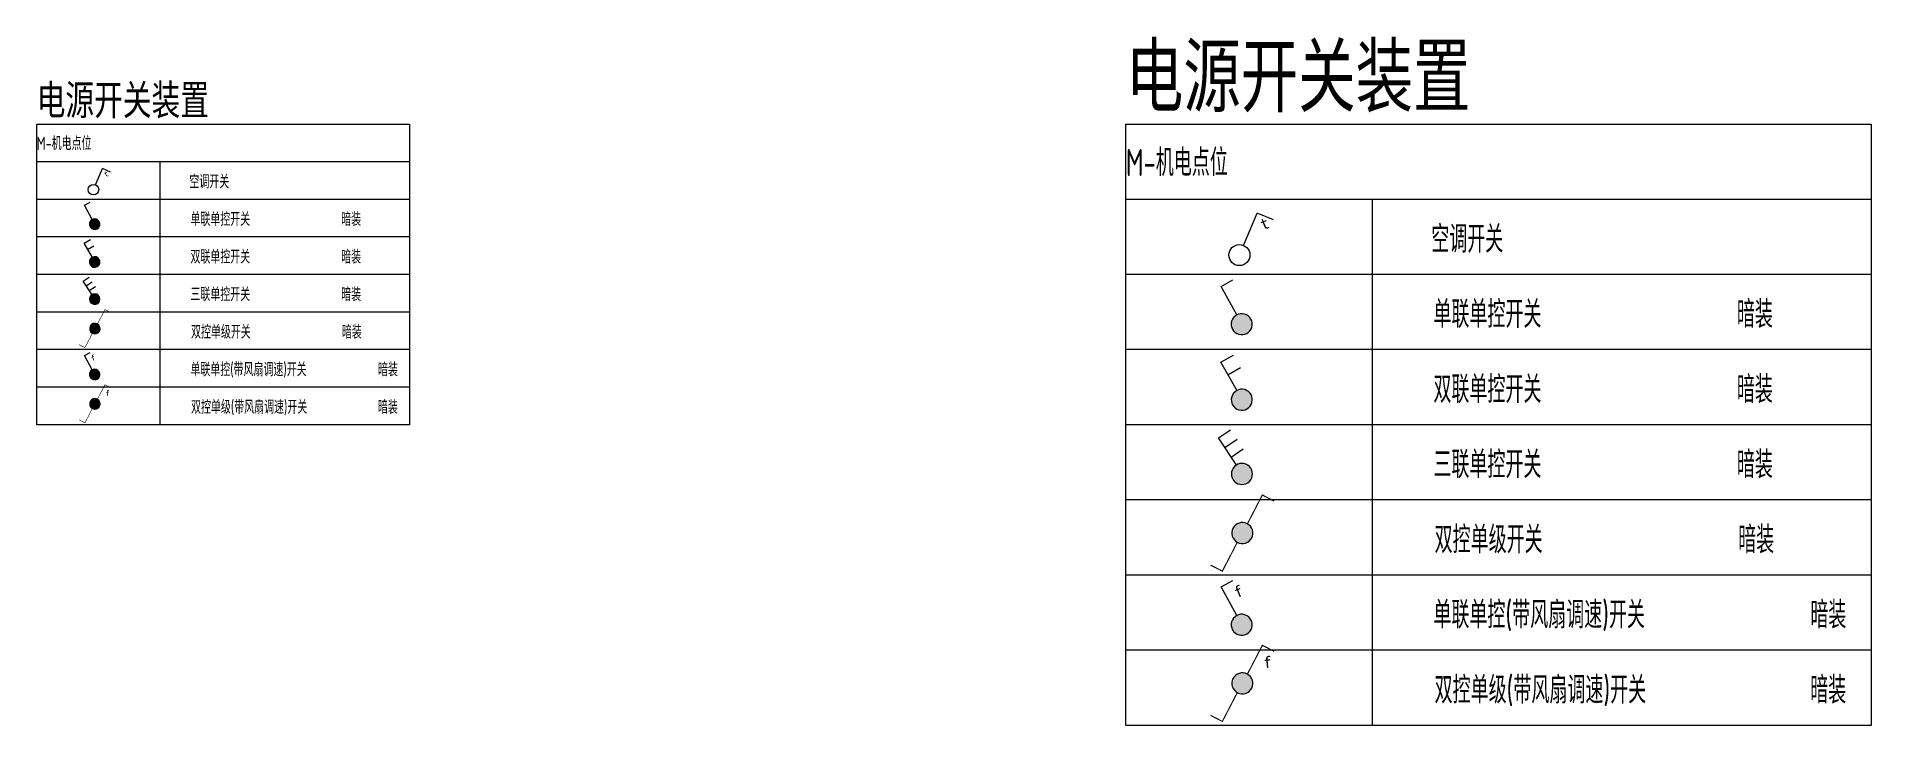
# Model space of a CAD drawing. Header units: millimetres. Extents: x -133666 to 228300, y -346623 to 180165.
# Drawn here: x 44070 to 57623, y -174776 to -169684 of the extents above; entities that cross this region are included whole.
import ezdxf
from ezdxf.enums import TextEntityAlignment as Align

# ---------------------------------------------------------------- set-up
doc = ezdxf.new("R2010")
doc.units = ezdxf.units.MM
doc.header["$LTSCALE"] = 1000
doc.layers.get('0').update_dxf_attribs({"linetype": 'CONTINUOUS'})
doc.layers.add('M-机电点位(布局空间)', color=7, linetype='CONTINUOUS')
doc.layers.add('W-文字', color=35, linetype='CONTINUOUS')
doc.styles.add('WORD-1', font='tssdeng.shx', dxfattribs={"width": 0.7, "bigfont": 'tssdchn.shx'})
doc.styles.add('XZ', font='', dxfattribs={"width": 0.7})
doc.styles.add('文字2', font='simhei.ttf')
doc.styles.get('XZ').set_extended_font_data('SimSun')

msp = doc.modelspace()

# ---------------------------------------------------------------- texts
at = {"lineweight": 120, "style": '文字2'}
for height, rotation, p in [(41.5, 22.04904, (44480.4, -172083.5)), (41.5, 5.48341, (44580.6, -172342.5)), (83, 22.04904, (52936.7, -173835.6)), (83, 5.48341, (53137.2, -174353.6))]:
    msp.add_text('f', height=height, rotation=rotation, dxfattribs=at).set_placement(p)
at = {"layer": 'M-机电点位(布局空间)', "color": 7, "style": 'WORD-1', "width": 0.7}
for height, p in [(100, (44070, -170473.2)), (200, (52116.1, -170614.9))]:
    msp.add_text('M-机电点位', height=height, dxfattribs=at).set_placement(p, align=Align.MIDDLE_LEFT)
at = {"layer": 'W-文字', "color": 35, "ltscale": 1000, "style": 'XZ', "width": 0.7}
for height, p in [(444.44, (52116.1, -170193.5)), (222.22, (44070, -170262.5))]:
    msp.add_text('电源开关装置', height=height, dxfattribs=at).set_placement(p)
at = {"layer": 'W-文字', "color": 35, "style": 'WORD-1', "width": 0.7}
for s, height, p in [('空调开关', 100, (45198, -170756.4)), ('单联单控开关', 100, (45205.9, -171034.2)), ('空调开关', 200, (54371.9, -171181.3)), ('双联单控开关', 100, (45205.9, -171312)), ('三联单控开关', 100, (45205.9, -171589.8)), ('单联单控开关', 200, (54387.9, -171736.9)), ('双控单级开关', 100, (45210.4, -171867.5)), ('单联单控(带风扇调速)开关', 100, (45205.9, -172145.3)), ('双联单控开关', 200, (54387.9, -172292.4)), ('双控单级(带风扇调速)开关', 100, (45210.4, -172423.1)), ('三联单控开关', 200, (54387.9, -172848)), ('双控单级开关', 200, (54396.8, -173403.5)), ('单联单控(带风扇调速)开关', 200, (54387.9, -173959.1)), ('双控单级(带风扇调速)开关', 200, (54396.8, -174514.7))]:
    msp.add_text(s, height=height, dxfattribs=at).set_placement(p, align=Align.MIDDLE_LEFT)
for height, p in [(100, (46393.2, -171034.2)), (100, (46393.2, -171312)), (100, (46393.2, -171589.8)), (200, (56762.5, -171736.9)), (100, (46398.2, -171867.5)), (100, (46664.6, -172145.3)), (200, (56762.5, -172292.4)), (100, (46664.2, -172423.1)), (200, (56762.5, -172848)), (200, (56772.4, -173403.5)), (200, (57305.2, -173959.1)), (200, (57304.4, -174514.7))]:
    msp.add_text('暗装', height=height, dxfattribs=at).set_placement(p, align=Align.MIDDLE_CENTER)

# ---------------------------------------------------------------- blocks, each defined once
blk = doc.blocks.new('单极限时开关 明装')
at = {"linetype": 'Continuous'}
for p in [(13.3, 13.3), (79.5, 35.4)]:
    blk.add_line(p, (57.5, 57.5), dxfattribs=at)
blk.add_circle((0, 0), 18.8)
at = {"lineweight": 120, "style": '文字2'}
blk.add_text('t', height=20, dxfattribs=at).set_placement((55.8, 25.2))
blk = doc.blocks.new('单联单控开关 暗装')
at = {"linetype": 'Continuous'}
h = blk.add_hatch(color=256, dxfattribs=at)
edge = h.paths.add_edge_path()
edge.add_ellipse((0, 0), major_axis=(-26.5, 8.4), ratio=1, start_angle=0, end_angle=360, ccw=False)
for p, q in [((-54.2, 100.1), (-23.5, 117)), ((-12.9, 24.7), (-54.2, 100.1))]:
    blk.add_line(p, q)
at = {"linetype": 'Continuous', "extrusion": (0, 0, -1)}
blk.add_ellipse((0, 0), major_axis=(-26.5, 8.4), ratio=1, start_param=1.546417, end_param=7.829602, dxfattribs=at)
blk = doc.blocks.new('双联单控开关 暗装')
at = {"linetype": 'Continuous'}
h = blk.add_hatch(color=256, dxfattribs=at)
edge = h.paths.add_edge_path()
edge.add_ellipse((0, 0), major_axis=(-26.8, 7.6), ratio=1, start_angle=0, end_angle=360, ccw=False)
for p, q in [((-55.1, 99.6), (-21.8, 118.3)), ((-12.3, 23.2), (-55.1, 99.6)), ((-37.3, 66.1), (-3.6, 85.7))]:
    blk.add_line(p, q, dxfattribs=at)
at = {"linetype": 'Continuous', "extrusion": (0, 0, -1)}
blk.add_ellipse((0, 0), major_axis=(-26.8, 7.6), ratio=1, start_param=1.568207, end_param=7.851392, dxfattribs=at)
blk = doc.blocks.new('三联单控开关 暗装')
at = {"linetype": 'Continuous'}
h = blk.add_hatch(color=256, dxfattribs=at)
edge = h.paths.add_edge_path()
edge.add_ellipse((0, 0), major_axis=(-19.7, 19.7), ratio=1, start_angle=0, end_angle=360, ccw=False)
for p, q in [((-61.8, 95.6), (-29.9, 116.5)), ((-13.9, 22.3), (-61.8, 95.6)), ((-45.2, 70.2), (-13, 92)), ((-28.6, 44.8), (3.6, 66.6))]:
    blk.add_line(p, q, dxfattribs=at)
at = {"linetype": 'Continuous', "extrusion": (0, 0, -1)}
blk.add_ellipse((0, 0), major_axis=(-19.7, 19.7), ratio=1, start_param=4.559076237561083, end_param=10.84226154474067, dxfattribs=at)
blk = doc.blocks.new('双控单级开关 暗装')
at = {"linetype": 'Continuous'}
h = blk.add_hatch(color=256, dxfattribs=at)
edge = h.paths.add_edge_path()
edge.add_ellipse((4.6, 0.5), major_axis=(5.5, 27.3), ratio=1, start_angle=0, end_angle=360)
at = {"const_width": 3, "elevation": 1296.5}
for points in [[(-11.3, 23.3), (-59, 94.9), (-88.2, 75.4)], [(20.6, -22.4), (68.2, -93.9), (97.5, -74.5)]]:
    blk.add_lwpolyline(points, dxfattribs=at)
at = {"linetype": 'Continuous'}
for major_axis in [(5.5, 27.3), (-5.5, -27.3)]:
    blk.add_ellipse((4.6, 0.5, 1296.5), major_axis=major_axis, ratio=1, start_param=1.570356, end_param=7.853541, dxfattribs=at)

# ---------------------------------------------------------------- linework, layer by layer
at = {"layer": 'W-文字', "color": 249}
for p, q in [((46823.3, -170609.3), (44070, -170609.3)), ((44980.1, -170609.3), (44980.1, -172553.7)), ((46823.3, -170887.1), (44070, -170887.1)), ((57622.7, -170887.1), (52116.1, -170887.1)), ((53936.1, -170887.1), (53936.1, -174776)), ((46823.3, -171164.8), (44070, -171164.8)), ((46823.3, -171442.6), (44070, -171442.6)), ((57622.7, -171442.6), (52116.1, -171442.6)), ((46823.3, -171720.4), (44070, -171720.4)), ((46823.3, -171998.2), (44070, -171998.2)), ((57622.7, -171998.2), (52116.1, -171998.2)), ((46823.3, -172276), (44070, -172276)), ((46823.3, -172553.7), (44070, -172553.7)), ((57622.7, -172553.7), (52116.1, -172553.7)), ((57622.7, -173109.3), (52116.1, -173109.3)), ((57622.7, -173664.8), (52116.1, -173664.8)), ((57622.7, -174220.4), (52116.1, -174220.4)), ((57622.7, -174776), (52116.1, -174776))]:
    msp.add_line(p, q, dxfattribs=at)
for points in [[(44070, -170331.5), (46823.3, -170331.5), (46823.3, -172553.7)], [(44070, -172553.7), (44070, -170331.5)], [(52116.1, -170331.5), (57622.7, -170331.5), (57622.7, -174776)], [(52116.1, -174776), (52116.1, -170331.5)]]:
    msp.add_lwpolyline(points, dxfattribs=at)

# ---------------------------------------------------------------- block references
at = {"layer": 'M-机电点位(布局空间)', "color": 7}
for name, p, xscale, yscale, zscale, rotation in [('单极限时开关 明装', (44489.4, -170815.4), 2.074074074042287, 2.074074074043892, 2.074074074043892, 22.04904125176757), ('单极限时开关 明装', (52954.9, -171299.2), 4.14814814811155, 4.148148148087785, 4.148148148087785, 22.04904125161666), ('双控单级开关 暗装', (44493.7, -171843, -1810.4), -1.396369439445286, 1.396369439433329, 1.396369439446264, 186.268306999439), ('双控单级开关 暗装', (44493.7, -172398.6, -1810.4), -1.396369439445286, 1.396369439433329, 1.396369439446264, 186.268306999439), ('双控单级开关 暗装', (52963.5, -173354.6, -3620.7), -2.792738878919502, 2.792738878895761, 2.792738878892527, 186.2683069993737), ('双控单级开关 暗装', (52963.5, -174465.7, -3620.7), -2.792738878919502, 2.792738878895761, 2.792738878892527, 186.2683069993737)]:
    msp.add_blockref(name, p, dxfattribs=dict(at, xscale=xscale, yscale=yscale, zscale=zscale, rotation=rotation))
for name, p, xscale, yscale, zscale in [('单联单控开关 暗装', (44498, -171070.8), 1.396369439447881, 1.396369439433329, 1.396369439446264), ('双联单控开关 暗装', (44498.3, -171350.2), 1.396369439447881, 1.396369439433329, 1.396369439446264), ('三联单控开关 暗装', (44498.7, -171624.6), 1.395793079675059, 1.395793079660507, 1.395793079670208), ('单联单控开关 暗装', (52971.9, -171810.1), 2.792738878866658, 2.792738878895761, 2.792738878892527), ('单联单控开关 暗装', (44498, -172181.9), 1.396369439447881, 1.396369439433329, 1.396369439446264), ('双联单控开关 暗装', (52972.6, -172368.8), 2.792738878866658, 2.792738878895761, 2.792738878892527), ('三联单控开关 暗装', (52973.5, -172917.6), 2.791586159321014, 2.791586159350118, 2.791586159340416), ('单联单控开关 暗装', (52971.9, -174032.3), 2.792738878866658, 2.792738878895761, 2.792738878892527)]:
    msp.add_blockref(name, p, dxfattribs=dict(at, xscale=xscale, yscale=yscale, zscale=zscale))

msp.set_redraw_order([(e.dxf.handle, doc.entitydb.next_handle()) for e in msp.query("TEXT MTEXT ATTDEF DIMENSION ARC_DIMENSION")])  # texts and dimensions are drawn at this point

doc.saveas('drawing.dxf')
